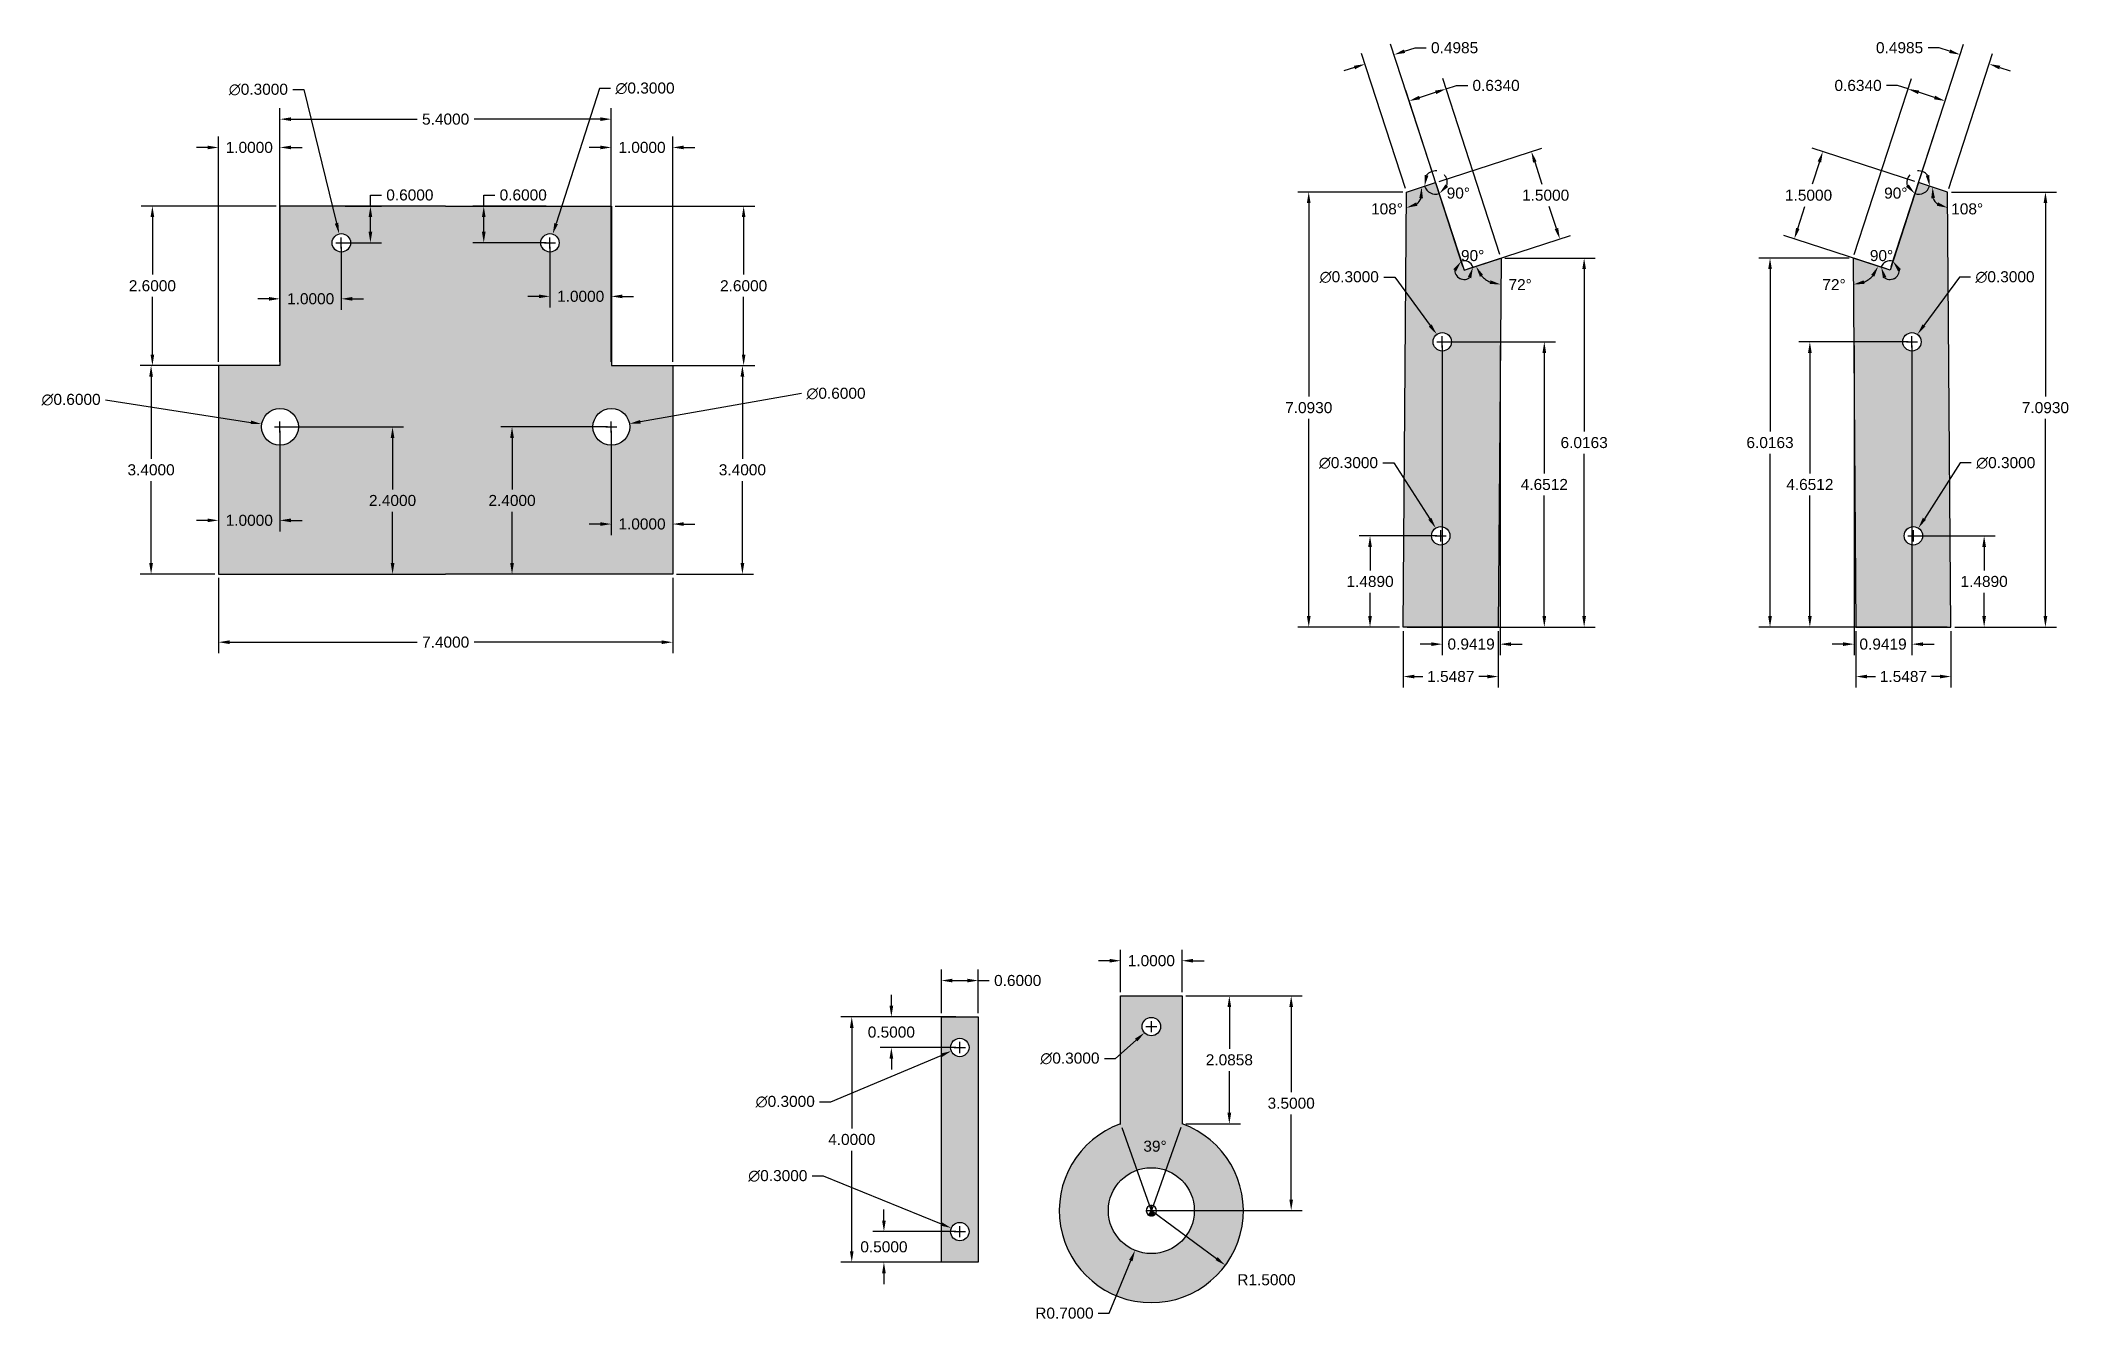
# Model space of a CAD drawing. Header units: inches. Extents: x 2 to 137, y 1 to 34.
# Drawn here: x 1.95 to 34.99, y 0.9 to 21.76 of the extents above; entities that cross this region are included whole.
import ezdxf

# ---------------------------------------------------------------- set-up
doc = ezdxf.new("R2010")
doc.units = ezdxf.units.IN
doc.header["$MEASUREMENT"] = 0
for name, color, linetype in [('Arms', 10, 'Continuous'), ('Body', 40, 'Continuous'), ('Joints', 3, 'Continuous')]:
    doc.layers.add(name, color=color, linetype=linetype)
doc.styles.get("Standard").update_dxf_attribs({"font": 'arial.ttf'})
doc.dimstyles.get("Standard").update_dxf_attribs({"dimtxt": 0.18, "dimasz": 0.18, "dimexe": 0.18, "dimexo": 0.0625, "dimgap": 0.09, "dimtad": 0, "dimtih": 1, "dimtoh": 1, "dimdec": 4, "dimzin": 0, "dimdsep": 46, "dimtxsty": 'Standard', "dimcen": 0.09, "dimadec": 0, "dimazin": 0, "dimtfac": 1, "dimtdec": 4, "dimtofl": 0, "dimtmove": 0, "dimatfit": 3, "dimfxl": 1, "dimtolj": 1, "dimtzin": 0, "dimarcsym": 0})

msp = doc.modelspace()

# ---------------------------------------------------------------- blocks, each defined once
blk = doc.blocks.new('*D1')
at = {"layer": 'Body', "color": 0, "lineweight": -2, "transparency": 16777216}
for p, q in [((5.848, 19.123), (5.848, 20.656)), ((11.248, 19.123), (11.248, 20.656)), ((6.028, 20.476), (8.085, 20.476)), ((11.068, 20.476), (9.011, 20.476))]:
    blk.add_line(p, q, dxfattribs=at)
at = {"layer": 'Body', "color": 0, "transparency": 16777216}
for points in [[(6.028, 20.506), (6.028, 20.446), (5.848, 20.476)], [(11.068, 20.506), (11.068, 20.446), (11.248, 20.476)]]:
    blk.add_solid(points, dxfattribs=at)
at = {"layer": 'Body', "color": 0, "transparency": 16777216, "insert": (8.548, 20.476), "char_height": 0.18, "attachment_point": 5}
blk.add_mtext('\\A1;5.4000', dxfattribs=at)
blk = doc.blocks.new('*D2')
at = {"layer": 'Body', "color": 0, "lineweight": -2, "transparency": 16777216}
for p, q in [((11.311, 19.06), (13.584, 19.06)), ((13.404, 18.88), (13.404, 17.942)), ((13.404, 16.64), (13.404, 17.578)), ((11.311, 16.46), (13.584, 16.46))]:
    blk.add_line(p, q, dxfattribs=at)
at = {"layer": 'Body', "color": 0, "transparency": 16777216}
for points in [[(13.374, 18.88), (13.434, 18.88), (13.404, 19.06)], [(13.374, 16.64), (13.434, 16.64), (13.404, 16.46)]]:
    blk.add_solid(points, dxfattribs=at)
at = {"layer": 'Body', "color": 0, "transparency": 16777216, "insert": (13.404, 17.76), "char_height": 0.18, "attachment_point": 5}
blk.add_mtext('\\A1;2.6000', dxfattribs=at)
blk = doc.blocks.new('*D3')
at = {"layer": 'Body', "color": 0, "lineweight": -2, "transparency": 16777216}
for p, q in [((12.311, 16.46), (13.564, 16.46)), ((13.384, 16.28), (13.384, 14.942)), ((13.384, 13.24), (13.384, 14.578)), ((12.311, 13.06), (13.564, 13.06))]:
    blk.add_line(p, q, dxfattribs=at)
at = {"layer": 'Body', "color": 0, "transparency": 16777216}
for points in [[(13.354, 16.28), (13.414, 16.28), (13.384, 16.46)], [(13.354, 13.24), (13.414, 13.24), (13.384, 13.06)]]:
    blk.add_solid(points, dxfattribs=at)
at = {"layer": 'Body', "color": 0, "transparency": 16777216, "insert": (13.384, 14.76), "char_height": 0.18, "attachment_point": 5}
blk.add_mtext('\\A1;3.4000', dxfattribs=at)
blk = doc.blocks.new('*D4')
at = {"layer": 'Body', "color": 0, "lineweight": -2, "transparency": 16777216}
for p, q in [((11.248, 16.523), (11.248, 20.195)), ((12.248, 16.523), (12.248, 20.195)), ((11.068, 20.015), (10.888, 20.015)), ((12.428, 20.015), (12.608, 20.015))]:
    blk.add_line(p, q, dxfattribs=at)
at = {"layer": 'Body', "color": 0, "transparency": 16777216}
for points in [[(11.068, 20.045), (11.068, 19.985), (11.248, 20.015)], [(12.428, 20.045), (12.428, 19.985), (12.248, 20.015)]]:
    blk.add_solid(points, dxfattribs=at)
at = {"layer": 'Body', "color": 0, "transparency": 16777216, "insert": (11.748, 20.015), "char_height": 0.18, "attachment_point": 5}
blk.add_mtext('\\A1;1.0000', dxfattribs=at)
blk = doc.blocks.new('*D5')
at = {"layer": 'Body', "color": 0, "lineweight": -2, "transparency": 16777216}
for p, q in [((4.848, 12.998), (4.848, 11.771)), ((12.248, 12.998), (12.248, 11.771)), ((5.028, 11.951), (8.086, 11.951)), ((12.068, 11.951), (9.011, 11.951))]:
    blk.add_line(p, q, dxfattribs=at)
at = {"layer": 'Body', "color": 0, "transparency": 16777216}
for points in [[(5.028, 11.981), (5.028, 11.921), (4.848, 11.951)], [(12.068, 11.981), (12.068, 11.921), (12.248, 11.951)]]:
    blk.add_solid(points, dxfattribs=at)
at = {"layer": 'Body', "color": 0, "transparency": 16777216, "insert": (8.548, 11.951), "char_height": 0.18, "attachment_point": 5}
blk.add_mtext('\\A1;7.4000', dxfattribs=at)
blk = doc.blocks.new('*D6')
at = {"layer": 'Body', "color": 0, "lineweight": -2, "transparency": 16777216}
for p, q in [((4.786, 16.46), (3.568, 16.46)), ((3.748, 16.28), (3.748, 14.942)), ((3.748, 13.24), (3.748, 14.578)), ((4.786, 13.06), (3.568, 13.06))]:
    blk.add_line(p, q, dxfattribs=at)
at = {"layer": 'Body', "color": 0, "transparency": 16777216}
for points in [[(3.718, 16.28), (3.778, 16.28), (3.748, 16.46)], [(3.718, 13.24), (3.778, 13.24), (3.748, 13.06)]]:
    blk.add_solid(points, dxfattribs=at)
at = {"layer": 'Body', "color": 0, "transparency": 16777216, "insert": (3.748, 14.76), "char_height": 0.18, "attachment_point": 5}
blk.add_mtext('\\A1;3.4000', dxfattribs=at)
blk = doc.blocks.new('*D7')
at = {"layer": 'Body', "color": 0, "lineweight": -2, "transparency": 16777216}
for p, q in [((5.786, 19.06), (3.589, 19.06)), ((3.769, 18.88), (3.769, 17.942)), ((3.769, 16.64), (3.769, 17.578)), ((5.786, 16.46), (3.589, 16.46))]:
    blk.add_line(p, q, dxfattribs=at)
at = {"layer": 'Body', "color": 0, "transparency": 16777216}
for points in [[(3.739, 18.88), (3.799, 18.88), (3.769, 19.06)], [(3.739, 16.64), (3.799, 16.64), (3.769, 16.46)]]:
    blk.add_solid(points, dxfattribs=at)
at = {"layer": 'Body', "color": 0, "transparency": 16777216, "insert": (3.769, 17.76), "char_height": 0.18, "attachment_point": 5}
blk.add_mtext('\\A1;2.6000', dxfattribs=at)
blk = doc.blocks.new('*D8')
at = {"layer": 'Body', "color": 0, "lineweight": -2, "transparency": 16777216}
for p, q in [((4.848, 16.523), (4.848, 20.195)), ((5.848, 16.523), (5.848, 20.195)), ((4.668, 20.015), (4.488, 20.015)), ((6.028, 20.015), (6.208, 20.015))]:
    blk.add_line(p, q, dxfattribs=at)
at = {"layer": 'Body', "color": 0, "transparency": 16777216}
for points in [[(4.668, 20.045), (4.668, 19.985), (4.848, 20.015)], [(6.028, 20.045), (6.028, 19.985), (5.848, 20.015)]]:
    blk.add_solid(points, dxfattribs=at)
at = {"layer": 'Body', "color": 0, "transparency": 16777216, "insert": (5.348, 20.015), "char_height": 0.18, "attachment_point": 5}
blk.add_mtext('\\A1;1.0000', dxfattribs=at)
blk = doc.blocks.new('*D9')
at = {"layer": 'Body', "color": 0, "lineweight": -2, "transparency": 16777216}
for p, q in [((3.006, 15.903), (5.374, 15.534)), ((5.848, 15.37), (5.848, 15.55)), ((5.758, 15.46), (5.938, 15.46))]:
    blk.add_line(p, q, dxfattribs=at)
at = {"layer": 'Body', "color": 0, "transparency": 16777216}
blk.add_solid([(5.378, 15.564), (5.369, 15.505), (5.552, 15.506)], dxfattribs=at)
at = {"layer": 'Body', "color": 0, "transparency": 16777216, "insert": (2.444, 15.903), "char_height": 0.18, "attachment_point": 5}
blk.add_mtext('\\A1;∅0.6000', dxfattribs=at)
blk = doc.blocks.new('*D10')
at = {"layer": 'Body', "color": 0, "lineweight": -2, "transparency": 16777216}
for p, q in [((14.348, 16.003), (11.721, 15.543)), ((11.248, 15.37), (11.248, 15.55)), ((11.158, 15.46), (11.338, 15.46))]:
    blk.add_line(p, q, dxfattribs=at)
at = {"layer": 'Body', "color": 0, "transparency": 16777216}
blk.add_solid([(11.716, 15.573), (11.726, 15.514), (11.544, 15.512)], dxfattribs=at)
at = {"layer": 'Body', "color": 0, "transparency": 16777216, "insert": (14.909, 16.003), "char_height": 0.18, "attachment_point": 5}
blk.add_mtext('\\A1;∅0.6000', dxfattribs=at)
blk = doc.blocks.new('*D11')
at = {"layer": 'Body', "color": 0, "lineweight": -2, "transparency": 16777216}
for p, q in [((6.058, 20.958), (6.238, 20.958)), ((6.238, 20.958), (6.77, 18.781)), ((6.848, 18.37), (6.848, 18.55)), ((6.758, 18.46), (6.938, 18.46))]:
    blk.add_line(p, q, dxfattribs=at)
at = {"layer": 'Body', "color": 0, "transparency": 16777216}
blk.add_solid([(6.799, 18.788), (6.741, 18.774), (6.813, 18.606)], dxfattribs=at)
at = {"layer": 'Body', "color": 0, "transparency": 16777216, "insert": (5.496, 20.958), "char_height": 0.18, "attachment_point": 5}
blk.add_mtext('\\A1;∅0.3000', dxfattribs=at)
blk = doc.blocks.new('*D12')
at = {"layer": 'Body', "color": 0, "lineweight": -2, "transparency": 16777216}
for p, q in [((11.056, 20.978), (10.349, 18.775)), ((11.236, 20.978), (11.056, 20.978)), ((10.248, 18.37), (10.248, 18.55)), ((10.158, 18.46), (10.338, 18.46))]:
    blk.add_line(p, q, dxfattribs=at)
at = {"layer": 'Body', "color": 0, "transparency": 16777216}
blk.add_solid([(10.32, 18.784), (10.378, 18.765), (10.294, 18.603)], dxfattribs=at)
at = {"layer": 'Body', "color": 0, "transparency": 16777216, "insert": (11.797, 20.978), "char_height": 0.18, "attachment_point": 5}
blk.add_mtext('\\A1;∅0.3000', dxfattribs=at)
blk = doc.blocks.new('*D13')
at = {"layer": 'Body', "color": 0, "lineweight": -2, "transparency": 16777216}
for p, q in [((7.322, 19.06), (7.322, 19.24)), ((7.322, 19.24), (7.502, 19.24)), ((6.911, 19.06), (7.502, 19.06)), ((7.322, 18.64), (7.322, 18.88)), ((6.911, 18.46), (7.502, 18.46))]:
    blk.add_line(p, q, dxfattribs=at)
at = {"layer": 'Body', "color": 0, "transparency": 16777216}
for points in [[(7.292, 18.88), (7.352, 18.88), (7.322, 19.06)], [(7.292, 18.64), (7.352, 18.64), (7.322, 18.46)]]:
    blk.add_solid(points, dxfattribs=at)
at = {"layer": 'Body', "color": 0, "transparency": 16777216, "insert": (7.965, 19.24), "char_height": 0.18, "attachment_point": 5}
blk.add_mtext('\\A1;0.6000', dxfattribs=at)
blk = doc.blocks.new('*D14')
at = {"layer": 'Body', "color": 0, "lineweight": -2, "transparency": 16777216}
for p, q in [((9.169, 19.06), (9.169, 19.24)), ((9.169, 19.24), (9.349, 19.24)), ((10.186, 19.06), (8.989, 19.06)), ((9.169, 18.64), (9.169, 18.88)), ((10.186, 18.46), (8.989, 18.46))]:
    blk.add_line(p, q, dxfattribs=at)
at = {"layer": 'Body', "color": 0, "transparency": 16777216}
for points in [[(9.139, 18.88), (9.199, 18.88), (9.169, 19.06)], [(9.139, 18.64), (9.199, 18.64), (9.169, 18.46)]]:
    blk.add_solid(points, dxfattribs=at)
at = {"layer": 'Body', "color": 0, "transparency": 16777216, "insert": (9.812, 19.24), "char_height": 0.18, "attachment_point": 5}
blk.add_mtext('\\A1;0.6000', dxfattribs=at)
blk = doc.blocks.new('*D15')
at = {"layer": 'Body', "color": 0, "lineweight": -2, "transparency": 16777216}
for p, q in [((5.848, 18.398), (5.848, 17.368)), ((6.848, 18.398), (6.848, 17.368)), ((5.668, 17.548), (5.488, 17.548)), ((7.028, 17.548), (7.208, 17.548))]:
    blk.add_line(p, q, dxfattribs=at)
at = {"layer": 'Body', "color": 0, "transparency": 16777216}
for points in [[(5.668, 17.578), (5.668, 17.518), (5.848, 17.548)], [(7.028, 17.578), (7.028, 17.518), (6.848, 17.548)]]:
    blk.add_solid(points, dxfattribs=at)
at = {"layer": 'Body', "color": 0, "transparency": 16777216, "insert": (6.348, 17.548), "char_height": 0.18, "attachment_point": 5}
blk.add_mtext('\\A1;1.0000', dxfattribs=at)
blk = doc.blocks.new('*D16')
at = {"layer": 'Body', "color": 0, "lineweight": -2, "transparency": 16777216}
for p, q in [((10.248, 18.398), (10.248, 17.408)), ((11.248, 18.398), (11.248, 17.408)), ((10.068, 17.588), (9.888, 17.588)), ((11.428, 17.588), (11.608, 17.588))]:
    blk.add_line(p, q, dxfattribs=at)
at = {"layer": 'Body', "color": 0, "transparency": 16777216}
for points in [[(10.068, 17.618), (10.068, 17.558), (10.248, 17.588)], [(11.428, 17.618), (11.428, 17.558), (11.248, 17.588)]]:
    blk.add_solid(points, dxfattribs=at)
at = {"layer": 'Body', "color": 0, "transparency": 16777216, "insert": (10.748, 17.588), "char_height": 0.18, "attachment_point": 5}
blk.add_mtext('\\A1;1.0000', dxfattribs=at)
blk = doc.blocks.new('*D17')
at = {"layer": 'Body', "color": 0, "lineweight": -2, "transparency": 16777216}
for p, q in [((5.911, 15.46), (7.863, 15.46)), ((7.683, 15.28), (7.683, 14.442)), ((7.683, 13.24), (7.683, 14.078)), ((5.911, 13.06), (7.863, 13.06))]:
    blk.add_line(p, q, dxfattribs=at)
at = {"layer": 'Body', "color": 0, "transparency": 16777216}
for points in [[(7.653, 15.28), (7.713, 15.28), (7.683, 15.46)], [(7.653, 13.24), (7.713, 13.24), (7.683, 13.06)]]:
    blk.add_solid(points, dxfattribs=at)
at = {"layer": 'Body', "color": 0, "transparency": 16777216, "insert": (7.683, 14.26), "char_height": 0.18, "attachment_point": 5}
blk.add_mtext('\\A1;2.4000', dxfattribs=at)
blk = doc.blocks.new('*D18')
at = {"layer": 'Body', "color": 0, "lineweight": -2, "transparency": 16777216}
for p, q in [((11.186, 15.46), (9.45, 15.46)), ((9.63, 15.28), (9.63, 14.442)), ((9.63, 13.24), (9.63, 14.078)), ((11.186, 13.06), (9.45, 13.06))]:
    blk.add_line(p, q, dxfattribs=at)
at = {"layer": 'Body', "color": 0, "transparency": 16777216}
for points in [[(9.6, 15.28), (9.66, 15.28), (9.63, 15.46)], [(9.6, 13.24), (9.66, 13.24), (9.63, 13.06)]]:
    blk.add_solid(points, dxfattribs=at)
at = {"layer": 'Body', "color": 0, "transparency": 16777216, "insert": (9.63, 14.26), "char_height": 0.18, "attachment_point": 5}
blk.add_mtext('\\A1;2.4000', dxfattribs=at)
blk = doc.blocks.new('*D19')
at = {"layer": 'Body', "color": 0, "lineweight": -2, "transparency": 16777216}
for p, q in [((4.848, 15.398), (4.848, 13.757)), ((5.848, 15.398), (5.848, 13.757)), ((4.668, 13.937), (4.488, 13.937)), ((6.028, 13.937), (6.208, 13.937))]:
    blk.add_line(p, q, dxfattribs=at)
at = {"layer": 'Body', "color": 0, "transparency": 16777216}
for points in [[(4.668, 13.967), (4.668, 13.907), (4.848, 13.937)], [(6.028, 13.967), (6.028, 13.907), (5.848, 13.937)]]:
    blk.add_solid(points, dxfattribs=at)
at = {"layer": 'Body', "color": 0, "transparency": 16777216, "insert": (5.348, 13.937), "char_height": 0.18, "attachment_point": 5}
blk.add_mtext('\\A1;1.0000', dxfattribs=at)
blk = doc.blocks.new('*D20')
at = {"layer": 'Body', "color": 0, "lineweight": -2, "transparency": 16777216}
for p, q in [((11.248, 15.398), (11.248, 13.697)), ((12.248, 15.398), (12.248, 13.697)), ((11.068, 13.877), (10.888, 13.877)), ((12.428, 13.877), (12.608, 13.877))]:
    blk.add_line(p, q, dxfattribs=at)
at = {"layer": 'Body', "color": 0, "transparency": 16777216}
for points in [[(11.068, 13.907), (11.068, 13.847), (11.248, 13.877)], [(12.428, 13.907), (12.428, 13.847), (12.248, 13.877)]]:
    blk.add_solid(points, dxfattribs=at)
at = {"layer": 'Body', "color": 0, "transparency": 16777216, "insert": (11.748, 13.877), "char_height": 0.18, "attachment_point": 5}
blk.add_mtext('\\A1;1.0000', dxfattribs=at)
blk = doc.blocks.new('*D21')
at = {"layer": 'Joints', "color": 0, "lineweight": -2, "transparency": 16777216}
for p, q in [((16.627, 5.907), (16.627, 6.616)), ((17.227, 5.907), (17.227, 6.616)), ((16.807, 6.436), (17.047, 6.436)), ((17.227, 6.436), (17.407, 6.436))]:
    blk.add_line(p, q, dxfattribs=at)
at = {"layer": 'Joints', "color": 0, "transparency": 16777216}
for points in [[(16.807, 6.466), (16.807, 6.406), (16.627, 6.436)], [(17.047, 6.466), (17.047, 6.406), (17.227, 6.436)]]:
    blk.add_solid(points, dxfattribs=at)
at = {"layer": 'Joints', "color": 0, "transparency": 16777216, "insert": (17.87, 6.436), "char_height": 0.18, "attachment_point": 5}
blk.add_mtext('\\A1;0.6000', dxfattribs=at)
blk = doc.blocks.new('*D22')
at = {"layer": 'Joints', "color": 0, "lineweight": -2, "transparency": 16777216}
for p, q in [((16.564, 5.845), (14.986, 5.845)), ((15.166, 5.665), (15.166, 4.027)), ((15.166, 2.025), (15.166, 3.663)), ((16.564, 1.845), (14.986, 1.845))]:
    blk.add_line(p, q, dxfattribs=at)
at = {"layer": 'Joints', "color": 0, "transparency": 16777216}
for points in [[(15.136, 5.665), (15.196, 5.665), (15.166, 5.845)], [(15.136, 2.025), (15.196, 2.025), (15.166, 1.845)]]:
    blk.add_solid(points, dxfattribs=at)
at = {"layer": 'Joints', "color": 0, "transparency": 16777216, "insert": (15.166, 3.845), "char_height": 0.18, "attachment_point": 5}
blk.add_mtext('\\A1;4.0000', dxfattribs=at)
blk = doc.blocks.new('*D23')
at = {"layer": 'Joints', "color": 0, "lineweight": -2, "transparency": 16777216}
for p, q in [((16.837, 5.345), (17.017, 5.345)), ((16.927, 5.255), (16.927, 5.435)), ((14.823, 4.461), (16.623, 5.217)), ((14.643, 4.461), (14.823, 4.461))]:
    blk.add_line(p, q, dxfattribs=at)
at = {"layer": 'Joints', "color": 0, "transparency": 16777216}
blk.add_solid([(16.611, 5.245), (16.634, 5.189), (16.789, 5.287)], dxfattribs=at)
at = {"layer": 'Joints', "color": 0, "transparency": 16777216, "insert": (14.082, 4.461), "char_height": 0.18, "attachment_point": 5}
blk.add_mtext('\\A1;∅0.3000', dxfattribs=at)
blk = doc.blocks.new('*D24')
at = {"layer": 'Joints', "color": 0, "lineweight": -2, "transparency": 16777216}
for p, q in [((14.522, 3.251), (14.702, 3.251)), ((14.702, 3.251), (16.621, 2.469)), ((16.837, 2.345), (17.017, 2.345)), ((16.927, 2.255), (16.927, 2.435))]:
    blk.add_line(p, q, dxfattribs=at)
at = {"layer": 'Joints', "color": 0, "transparency": 16777216}
blk.add_solid([(16.633, 2.497), (16.61, 2.442), (16.788, 2.402)], dxfattribs=at)
at = {"layer": 'Joints', "color": 0, "transparency": 16777216, "insert": (13.961, 3.251), "char_height": 0.18, "attachment_point": 5}
blk.add_mtext('\\A1;∅0.3000', dxfattribs=at)
blk = doc.blocks.new('*D25')
at = {"layer": 'Joints', "color": 0, "lineweight": -2, "transparency": 16777216}
for p, q in [((15.811, 6.025), (15.811, 6.205)), ((16.864, 5.845), (15.631, 5.845)), ((16.864, 5.345), (15.631, 5.345)), ((15.811, 5.165), (15.811, 4.985))]:
    blk.add_line(p, q, dxfattribs=at)
at = {"layer": 'Joints', "color": 0, "transparency": 16777216}
for points in [[(15.781, 6.025), (15.841, 6.025), (15.811, 5.845)], [(15.781, 5.165), (15.841, 5.165), (15.811, 5.345)]]:
    blk.add_solid(points, dxfattribs=at)
at = {"layer": 'Joints', "color": 0, "transparency": 16777216, "insert": (15.811, 5.595), "char_height": 0.18, "attachment_point": 5}
blk.add_mtext('\\A1;0.5000', dxfattribs=at)
blk = doc.blocks.new('*D26')
at = {"layer": 'Joints', "color": 0, "lineweight": -2, "transparency": 16777216}
for p, q in [((15.69, 2.525), (15.69, 2.705)), ((16.864, 2.345), (15.51, 2.345)), ((16.864, 1.845), (15.51, 1.845)), ((15.69, 1.665), (15.69, 1.485))]:
    blk.add_line(p, q, dxfattribs=at)
at = {"layer": 'Joints', "color": 0, "transparency": 16777216}
for points in [[(15.66, 2.525), (15.72, 2.525), (15.69, 2.345)], [(15.66, 1.665), (15.72, 1.665), (15.69, 1.845)]]:
    blk.add_solid(points, dxfattribs=at)
at = {"layer": 'Joints', "color": 0, "transparency": 16777216, "insert": (15.69, 2.095), "char_height": 0.18, "attachment_point": 5}
blk.add_mtext('\\A1;0.5000', dxfattribs=at)
blk = doc.blocks.new('*D27')
at = {"layer": 'Joints', "color": 0, "lineweight": -2, "transparency": 16777216}
for p, q in [((20.61, 6.186), (21.499, 6.186)), ((21.319, 6.006), (21.319, 5.325)), ((21.319, 4.28), (21.319, 4.961)), ((20.61, 4.1), (21.499, 4.1))]:
    blk.add_line(p, q, dxfattribs=at)
at = {"layer": 'Joints', "color": 0, "transparency": 16777216}
for points in [[(21.289, 6.006), (21.349, 6.006), (21.319, 6.186)], [(21.289, 4.28), (21.349, 4.28), (21.319, 4.1)]]:
    blk.add_solid(points, dxfattribs=at)
at = {"layer": 'Joints', "color": 0, "transparency": 16777216, "insert": (21.319, 5.143), "char_height": 0.18, "attachment_point": 5}
blk.add_mtext('\\A1;2.0858', dxfattribs=at)
blk = doc.blocks.new('*D28')
at = {"layer": 'Joints', "color": 0, "lineweight": -2, "transparency": 16777216}
for p, q in [((19.569, 4.041), (20.08, 2.595)), ((20.527, 4.041), (20.016, 2.595))]:
    blk.add_line(p, q, dxfattribs=at)
for start, end in [(70.5288, 250.5288), (289.4712, 109.4712), (70.5288, 109.4712)]:
    blk.add_arc((20.048, 2.686), 0.0842, start, end, dxfattribs=at)
at = {"layer": 'Joints', "color": 0, "transparency": 16777216}
for points in [[(19.988, 2.605), (20.044, 2.585), (20.076, 2.765)], [(20.051, 2.585), (20.108, 2.605), (20.02, 2.765)]]:
    blk.add_solid(points, dxfattribs=at)
at = {"layer": 'Joints', "color": 0, "transparency": 16777216, "insert": (20.108, 3.735), "char_height": 0.18, "attachment_point": 5}
blk.add_mtext('\\A1;39°', dxfattribs=at)
blk = doc.blocks.new('*D29')
at = {"layer": 'Joints', "color": 0, "lineweight": -2, "transparency": 16777216}
blk.add_line((20.048, 2.686), (21.111, 1.903), dxfattribs=at)
at = {"layer": 'Joints', "color": 0, "transparency": 16777216}
blk.add_solid([(21.128, 1.927), (21.093, 1.879), (21.255, 1.796)], dxfattribs=at)
at = {"layer": 'Joints', "color": 0, "transparency": 16777216, "insert": (21.924, 1.558), "char_height": 0.18, "attachment_point": 5}
blk.add_mtext('\\A1;R1.5000', dxfattribs=at)
blk = doc.blocks.new('*D30')
at = {"layer": 'Joints', "color": 0, "lineweight": -2, "transparency": 16777216}
for p, q in [((19.958, 2.686), (20.138, 2.686)), ((20.048, 2.596), (20.048, 2.776)), ((19.362, 1.014), (19.714, 1.872)), ((19.182, 1.014), (19.362, 1.014))]:
    blk.add_line(p, q, dxfattribs=at)
at = {"layer": 'Joints', "color": 0, "transparency": 16777216}
blk.add_solid([(19.686, 1.883), (19.742, 1.86), (19.782, 2.038)], dxfattribs=at)
at = {"layer": 'Joints', "color": 0, "transparency": 16777216, "insert": (18.632, 1.014), "char_height": 0.18, "attachment_point": 5}
blk.add_mtext('\\A1;R0.7000', dxfattribs=at)
blk = doc.blocks.new('*D31')
at = {"layer": 'Joints', "color": 0, "lineweight": -2, "transparency": 16777216}
for p, q in [((19.958, 5.686), (20.138, 5.686)), ((20.048, 5.596), (20.048, 5.776)), ((19.463, 5.166), (19.801, 5.467)), ((19.283, 5.166), (19.463, 5.166))]:
    blk.add_line(p, q, dxfattribs=at)
at = {"layer": 'Joints', "color": 0, "transparency": 16777216}
blk.add_solid([(19.781, 5.489), (19.821, 5.444), (19.936, 5.586)], dxfattribs=at)
at = {"layer": 'Joints', "color": 0, "transparency": 16777216, "insert": (18.721, 5.166), "char_height": 0.18, "attachment_point": 5}
blk.add_mtext('\\A1;∅0.3000', dxfattribs=at)
blk = doc.blocks.new('*D32')
at = {"layer": 'Joints', "color": 0, "lineweight": -2, "transparency": 16777216}
for p, q in [((19.368, 6.759), (19.188, 6.759)), ((19.548, 6.248), (19.548, 6.939)), ((20.548, 6.248), (20.548, 6.939)), ((20.728, 6.759), (20.908, 6.759))]:
    blk.add_line(p, q, dxfattribs=at)
at = {"layer": 'Joints', "color": 0, "transparency": 16777216}
for points in [[(19.368, 6.789), (19.368, 6.729), (19.548, 6.759)], [(20.728, 6.789), (20.728, 6.729), (20.548, 6.759)]]:
    blk.add_solid(points, dxfattribs=at)
at = {"layer": 'Joints', "color": 0, "transparency": 16777216, "insert": (20.048, 6.759), "char_height": 0.18, "attachment_point": 5}
blk.add_mtext('\\A1;1.0000', dxfattribs=at)
blk = doc.blocks.new('*D33')
at = {"layer": 'Joints', "color": 0, "lineweight": -2, "transparency": 16777216}
for p, q in [((20.61, 6.186), (22.507, 6.186)), ((22.327, 6.006), (22.327, 4.618)), ((22.327, 2.866), (22.327, 4.254)), ((20.11, 2.686), (22.507, 2.686))]:
    blk.add_line(p, q, dxfattribs=at)
at = {"layer": 'Joints', "color": 0, "transparency": 16777216}
for points in [[(22.297, 6.006), (22.357, 6.006), (22.327, 6.186)], [(22.297, 2.866), (22.357, 2.866), (22.327, 2.686)]]:
    blk.add_solid(points, dxfattribs=at)
at = {"layer": 'Joints', "color": 0, "transparency": 16777216, "insert": (22.327, 4.436), "char_height": 0.18, "attachment_point": 5}
blk.add_mtext('\\A1;3.5000', dxfattribs=at)
blk = doc.blocks.new('*D34')
at = {"layer": 'Arms', "color": 0, "lineweight": -2, "transparency": 16777216}
for p, q in [((31.421, 18.212), (29.95, 18.212)), ((30.13, 18.032), (30.13, 15.386)), ((30.13, 12.376), (30.13, 15.022)), ((31.467, 12.196), (29.95, 12.196))]:
    blk.add_line(p, q, dxfattribs=at)
at = {"layer": 'Arms', "color": 0, "transparency": 16777216}
for points in [[(30.1, 18.032), (30.16, 18.032), (30.13, 18.212)], [(30.1, 12.376), (30.16, 12.376), (30.13, 12.196)]]:
    blk.add_solid(points, dxfattribs=at)
at = {"layer": 'Arms', "color": 0, "transparency": 16777216, "insert": (30.13, 15.204), "char_height": 0.18, "attachment_point": 5}
blk.add_mtext('\\A1;6.0163', dxfattribs=at)
blk = doc.blocks.new('*D35')
at = {"layer": 'Arms', "color": 0, "lineweight": -2, "transparency": 16777216}
for p, q in [((33.087, 19.289), (34.798, 19.289)), ((34.618, 19.109), (34.618, 15.954)), ((34.618, 12.376), (34.618, 15.591)), ((33.14, 12.196), (34.798, 12.196))]:
    blk.add_line(p, q, dxfattribs=at)
at = {"layer": 'Arms', "color": 0, "transparency": 16777216}
for points in [[(34.588, 19.109), (34.648, 19.109), (34.618, 19.289)], [(34.588, 12.376), (34.648, 12.376), (34.618, 12.196)]]:
    blk.add_solid(points, dxfattribs=at)
at = {"layer": 'Arms', "color": 0, "transparency": 16777216, "insert": (34.618, 15.773), "char_height": 0.18, "attachment_point": 5}
blk.add_mtext('\\A1;7.0930', dxfattribs=at)
blk = doc.blocks.new('*D36')
at = {"layer": 'Arms', "color": 0, "lineweight": -2, "transparency": 16777216}
for p, q in [((33.23, 14.872), (32.645, 13.962)), ((33.41, 14.872), (33.23, 14.872)), ((32.377, 13.685), (32.557, 13.685)), ((32.467, 13.595), (32.467, 13.775))]:
    blk.add_line(p, q, dxfattribs=at)
at = {"layer": 'Arms', "color": 0, "transparency": 16777216}
blk.add_solid([(32.62, 13.979), (32.67, 13.946), (32.548, 13.811)], dxfattribs=at)
at = {"layer": 'Arms', "color": 0, "transparency": 16777216, "insert": (33.971, 14.872), "char_height": 0.18, "attachment_point": 5}
blk.add_mtext('\\A1;∅0.3000', dxfattribs=at)
blk = doc.blocks.new('*D37')
at = {"layer": 'Arms', "color": 0, "lineweight": -2, "transparency": 16777216}
for p, q in [((33.217, 17.902), (32.638, 17.113)), ((33.397, 17.902), (33.217, 17.902)), ((32.443, 16.757), (32.443, 16.937)), ((32.353, 16.847), (32.533, 16.847))]:
    blk.add_line(p, q, dxfattribs=at)
at = {"layer": 'Arms', "color": 0, "transparency": 16777216}
blk.add_solid([(32.614, 17.131), (32.662, 17.095), (32.531, 16.968)], dxfattribs=at)
at = {"layer": 'Arms', "color": 0, "transparency": 16777216, "insert": (33.959, 17.902), "char_height": 0.18, "attachment_point": 5}
blk.add_mtext('\\A1;∅0.3000', dxfattribs=at)
blk = doc.blocks.new('*D38')
at = {"layer": 'Arms', "color": 0, "lineweight": -2, "transparency": 16777216}
for p, q in [((31.529, 12.133), (31.529, 11.211)), ((33.078, 12.133), (33.078, 11.211)), ((31.709, 11.391), (31.848, 11.391)), ((32.898, 11.391), (32.759, 11.391))]:
    blk.add_line(p, q, dxfattribs=at)
at = {"layer": 'Arms', "color": 0, "transparency": 16777216}
for points in [[(31.709, 11.421), (31.709, 11.361), (31.529, 11.391)], [(32.898, 11.421), (32.898, 11.361), (33.078, 11.391)]]:
    blk.add_solid(points, dxfattribs=at)
at = {"layer": 'Arms', "color": 0, "transparency": 16777216, "insert": (32.304, 11.391), "char_height": 0.18, "attachment_point": 5}
blk.add_mtext('\\A1;1.5487', dxfattribs=at)
blk = doc.blocks.new('*D39')
at = {"layer": 'Arms', "color": 0, "lineweight": -2, "transparency": 16777216}
for p, q in [((31.503, 18.272), (32.435, 21.14)), ((32.208, 21.025), (32.028, 21.025)), ((32.106, 18.076), (33.038, 20.945)), ((32.379, 20.969), (32.208, 21.025)), ((32.811, 20.829), (32.551, 20.914))]:
    blk.add_line(p, q, dxfattribs=at)
at = {"layer": 'Arms', "color": 0, "transparency": 16777216}
for points in [[(32.56, 20.942), (32.541, 20.885), (32.379, 20.969)], [(32.82, 20.858), (32.802, 20.8), (32.982, 20.773)]]:
    blk.add_solid(points, dxfattribs=at)
at = {"layer": 'Arms', "color": 0, "transparency": 16777216, "insert": (31.565, 21.025), "char_height": 0.18, "attachment_point": 5}
blk.add_mtext('\\A1;0.6340', dxfattribs=at)
blk = doc.blocks.new('*D40')
at = {"layer": 'Arms', "color": 0, "lineweight": -2, "transparency": 16777216}
for p, q in [((32.491, 19.462), (30.819, 20.005)), ((30.934, 19.779), (30.817, 19.418)), ((30.582, 18.694), (30.699, 19.055)), ((32.027, 18.036), (30.355, 18.579))]:
    blk.add_line(p, q, dxfattribs=at)
at = {"layer": 'Arms', "color": 0, "transparency": 16777216}
for points in [[(30.906, 19.788), (30.963, 19.769), (30.99, 19.95)], [(30.554, 18.704), (30.611, 18.685), (30.526, 18.523)]]:
    blk.add_solid(points, dxfattribs=at)
at = {"layer": 'Arms', "color": 0, "transparency": 16777216, "insert": (30.758, 19.236), "char_height": 0.18, "attachment_point": 5}
blk.add_mtext('\\A1;1.5000', dxfattribs=at)
blk = doc.blocks.new('*D41')
at = {"layer": 'Arms', "color": 0, "lineweight": -2, "transparency": 16777216}
for p, q in [((32.569, 19.502), (33.283, 21.699)), ((32.885, 21.64), (32.705, 21.64)), ((33.056, 21.584), (32.885, 21.64)), ((33.043, 19.348), (33.757, 21.545)), ((33.873, 21.319), (34.044, 21.263))]:
    blk.add_line(p, q, dxfattribs=at)
at = {"layer": 'Arms', "color": 0, "transparency": 16777216}
for points in [[(33.066, 21.612), (33.047, 21.555), (33.228, 21.528)], [(33.882, 21.347), (33.864, 21.29), (33.702, 21.374)]]:
    blk.add_solid(points, dxfattribs=at)
at = {"layer": 'Arms', "color": 0, "transparency": 16777216, "insert": (32.241, 21.64), "char_height": 0.18, "attachment_point": 5}
blk.add_mtext('\\A1;0.4985', dxfattribs=at)
blk = doc.blocks.new('*D42')
at = {"layer": 'Arms', "color": 0, "lineweight": -2, "transparency": 16777216}
blk.add_arc((31.483, 18.212), 0.431, 294.5268, 317.9081, dxfattribs=at)
at = {"layer": 'Arms', "color": 0, "transparency": 16777216}
for points in [[(31.669, 17.791), (31.656, 17.849), (31.487, 17.781)], [(31.778, 17.938), (31.829, 17.908), (31.894, 18.079)]]:
    blk.add_solid(points, dxfattribs=at)
at = {"layer": 'Arms', "color": 0, "transparency": 16777216, "insert": (31.173, 17.779), "char_height": 0.18, "attachment_point": 5}
blk.add_mtext('\\A1;72°', dxfattribs=at)
blk = doc.blocks.new('*D43')
at = {"layer": 'Arms', "color": 0, "lineweight": -2, "transparency": 16777216}
for start, end in [(72, 162), (234.6522, 307.3043), (286.6957, 359.3478)]:
    blk.add_arc((32.086, 18.016), 0.152, start, end, dxfattribs=at)
at = {"layer": 'Arms', "color": 0, "transparency": 16777216}
for points in [[(31.97, 17.883), (32.027, 17.902), (31.942, 18.063)], [(32.214, 17.997), (32.263, 18.032), (32.133, 18.161)]]:
    blk.add_solid(points, dxfattribs=at)
at = {"layer": 'Arms', "color": 0, "transparency": 16777216, "insert": (31.947, 18.252), "char_height": 0.18, "attachment_point": 5}
blk.add_mtext('\\A1;90°', dxfattribs=at)
blk = doc.blocks.new('*D44')
at = {"layer": 'Arms', "color": 0, "lineweight": -2, "transparency": 16777216}
for p, q in [((32.38, 16.847), (30.599, 16.847)), ((30.779, 16.667), (30.779, 14.703)), ((30.779, 12.376), (30.779, 14.34)), ((33.015, 12.196), (30.599, 12.196))]:
    blk.add_line(p, q, dxfattribs=at)
at = {"layer": 'Arms', "color": 0, "transparency": 16777216}
for points in [[(30.749, 16.667), (30.809, 16.667), (30.779, 16.847)], [(30.749, 12.376), (30.809, 12.376), (30.779, 12.196)]]:
    blk.add_solid(points, dxfattribs=at)
at = {"layer": 'Arms', "color": 0, "transparency": 16777216, "insert": (30.779, 14.521), "char_height": 0.18, "attachment_point": 5}
blk.add_mtext('\\A1;4.6512', dxfattribs=at)
blk = doc.blocks.new('*D45')
at = {"layer": 'Arms', "color": 0, "lineweight": -2, "transparency": 16777216}
for p, q in [((32.529, 13.685), (33.799, 13.685)), ((33.619, 13.505), (33.619, 13.122)), ((33.619, 12.376), (33.619, 12.758)), ((33.14, 12.196), (33.799, 12.196))]:
    blk.add_line(p, q, dxfattribs=at)
at = {"layer": 'Arms', "color": 0, "transparency": 16777216}
for points in [[(33.589, 13.505), (33.649, 13.505), (33.619, 13.685)], [(33.589, 12.376), (33.649, 12.376), (33.619, 12.196)]]:
    blk.add_solid(points, dxfattribs=at)
at = {"layer": 'Arms', "color": 0, "transparency": 16777216, "insert": (33.619, 12.94), "char_height": 0.18, "attachment_point": 5}
blk.add_mtext('\\A1;1.4890', dxfattribs=at)
blk = doc.blocks.new('*D46')
at = {"layer": 'Arms', "color": 0, "lineweight": -2, "transparency": 16777216}
for p, q in [((31.501, 16.785), (31.501, 11.739)), ((32.443, 16.785), (32.443, 11.739)), ((31.321, 11.919), (31.141, 11.919)), ((32.623, 11.919), (32.803, 11.919))]:
    blk.add_line(p, q, dxfattribs=at)
at = {"layer": 'Arms', "color": 0, "transparency": 16777216}
for points in [[(31.321, 11.949), (31.321, 11.889), (31.501, 11.919)], [(32.623, 11.949), (32.623, 11.889), (32.443, 11.919)]]:
    blk.add_solid(points, dxfattribs=at)
at = {"layer": 'Arms', "color": 0, "transparency": 16777216, "insert": (31.972, 11.919), "char_height": 0.18, "attachment_point": 5}
blk.add_mtext('\\A1;0.9419', dxfattribs=at)
blk = doc.blocks.new('*D47')
at = {"layer": 'Arms', "color": 0, "lineweight": -2, "transparency": 16777216}
for start, end in [(138.6741, 195.337), (38.663, 95.3259), (252, 342)]:
    blk.add_arc((32.55, 19.443), 0.19, start, end, dxfattribs=at)
at = {"layer": 'Arms', "color": 0, "transparency": 16777216}
for points in [[(32.728, 19.567), (32.669, 19.556), (32.73, 19.384)], [(32.389, 19.413), (32.345, 19.372), (32.491, 19.262)]]:
    blk.add_solid(points, dxfattribs=at)
at = {"layer": 'Arms', "color": 0, "transparency": 16777216, "insert": (32.18, 19.27), "char_height": 0.18, "attachment_point": 5}
blk.add_mtext('\\A1;90°', dxfattribs=at)
blk = doc.blocks.new('*D48')
at = {"layer": 'Arms', "color": 0, "lineweight": -2, "transparency": 16777216}
blk.add_arc((33.024, 19.289), 0.258, 202.9078, 229.5272, dxfattribs=at)
at = {"layer": 'Arms', "color": 0, "transparency": 16777216}
for points in [[(32.757, 19.187), (32.817, 19.19), (32.779, 19.368)], [(32.867, 19.121), (32.847, 19.065), (33.026, 19.031)]]:
    blk.add_solid(points, dxfattribs=at)
at = {"layer": 'Arms', "color": 0, "transparency": 16777216, "insert": (33.343, 19.013), "char_height": 0.18, "attachment_point": 5}
blk.add_mtext('\\A1;108°', dxfattribs=at)
blk = doc.blocks.new('*D49')
at = {"layer": 'Arms', "color": 0, "lineweight": -2, "transparency": 16777216}
for p, q in [((25.81, 18.212), (27.281, 18.212)), ((27.101, 18.032), (27.101, 15.386)), ((27.101, 12.376), (27.101, 15.022)), ((25.764, 12.196), (27.281, 12.196))]:
    blk.add_line(p, q, dxfattribs=at)
at = {"layer": 'Arms', "color": 0, "transparency": 16777216}
for points in [[(27.071, 18.032), (27.131, 18.032), (27.101, 18.212)], [(27.071, 12.376), (27.131, 12.376), (27.101, 12.196)]]:
    blk.add_solid(points, dxfattribs=at)
at = {"layer": 'Arms', "color": 0, "transparency": 16777216, "insert": (27.101, 15.204), "char_height": 0.18, "attachment_point": 5}
blk.add_mtext('\\A1;6.0163', dxfattribs=at)
blk = doc.blocks.new('*D50')
at = {"layer": 'Arms', "color": 0, "lineweight": -2, "transparency": 16777216}
for p, q in [((24.145, 19.289), (22.433, 19.289)), ((22.613, 19.109), (22.613, 15.954)), ((22.613, 12.376), (22.613, 15.591)), ((24.091, 12.196), (22.433, 12.196))]:
    blk.add_line(p, q, dxfattribs=at)
at = {"layer": 'Arms', "color": 0, "transparency": 16777216}
for points in [[(22.583, 19.109), (22.643, 19.109), (22.613, 19.289)], [(22.583, 12.376), (22.643, 12.376), (22.613, 12.196)]]:
    blk.add_solid(points, dxfattribs=at)
at = {"layer": 'Arms', "color": 0, "transparency": 16777216, "insert": (22.613, 15.773), "char_height": 0.18, "attachment_point": 5}
blk.add_mtext('\\A1;7.0930', dxfattribs=at)
blk = doc.blocks.new('*D51')
at = {"layer": 'Arms', "color": 0, "lineweight": -2, "transparency": 16777216}
for p, q in [((23.821, 14.872), (24.001, 14.872)), ((24.001, 14.872), (24.586, 13.962)), ((24.675, 13.685), (24.855, 13.685)), ((24.765, 13.595), (24.765, 13.775))]:
    blk.add_line(p, q, dxfattribs=at)
at = {"layer": 'Arms', "color": 0, "transparency": 16777216}
blk.add_solid([(24.611, 13.979), (24.561, 13.946), (24.683, 13.811)], dxfattribs=at)
at = {"layer": 'Arms', "color": 0, "transparency": 16777216, "insert": (23.26, 14.872), "char_height": 0.18, "attachment_point": 5}
blk.add_mtext('\\A1;∅0.3000', dxfattribs=at)
blk = doc.blocks.new('*D52')
at = {"layer": 'Arms', "color": 0, "lineweight": -2, "transparency": 16777216}
for p, q in [((23.834, 17.902), (24.014, 17.902)), ((24.014, 17.902), (24.593, 17.113)), ((24.789, 16.757), (24.789, 16.937)), ((24.699, 16.847), (24.879, 16.847))]:
    blk.add_line(p, q, dxfattribs=at)
at = {"layer": 'Arms', "color": 0, "transparency": 16777216}
blk.add_solid([(24.617, 17.131), (24.569, 17.095), (24.7, 16.968)], dxfattribs=at)
at = {"layer": 'Arms', "color": 0, "transparency": 16777216, "insert": (23.273, 17.902), "char_height": 0.18, "attachment_point": 5}
blk.add_mtext('\\A1;∅0.3000', dxfattribs=at)
blk = doc.blocks.new('*D53')
at = {"layer": 'Arms', "color": 0, "lineweight": -2, "transparency": 16777216}
for p, q in [((24.153, 12.133), (24.153, 11.211)), ((25.702, 12.133), (25.702, 11.211)), ((24.333, 11.391), (24.472, 11.391)), ((25.522, 11.391), (25.383, 11.391))]:
    blk.add_line(p, q, dxfattribs=at)
at = {"layer": 'Arms', "color": 0, "transparency": 16777216}
for points in [[(24.333, 11.421), (24.333, 11.361), (24.153, 11.391)], [(25.522, 11.421), (25.522, 11.361), (25.702, 11.391)]]:
    blk.add_solid(points, dxfattribs=at)
at = {"layer": 'Arms', "color": 0, "transparency": 16777216, "insert": (24.928, 11.391), "char_height": 0.18, "attachment_point": 5}
blk.add_mtext('\\A1;1.5487', dxfattribs=at)
blk = doc.blocks.new('*D54')
at = {"layer": 'Arms', "color": 0, "lineweight": -2, "transparency": 16777216}
for p, q in [((25.125, 18.076), (24.193, 20.945)), ((24.42, 20.829), (24.681, 20.914)), ((25.728, 18.272), (24.796, 21.14)), ((24.852, 20.969), (25.023, 21.025)), ((25.023, 21.025), (25.203, 21.025))]:
    blk.add_line(p, q, dxfattribs=at)
at = {"layer": 'Arms', "color": 0, "transparency": 16777216}
for points in [[(24.411, 20.858), (24.429, 20.8), (24.249, 20.773)], [(24.671, 20.942), (24.69, 20.885), (24.852, 20.969)]]:
    blk.add_solid(points, dxfattribs=at)
at = {"layer": 'Arms', "color": 0, "transparency": 16777216, "insert": (25.666, 21.025), "char_height": 0.18, "attachment_point": 5}
blk.add_mtext('\\A1;0.6340', dxfattribs=at)
blk = doc.blocks.new('*D55')
at = {"layer": 'Arms', "color": 0, "lineweight": -2, "transparency": 16777216}
for p, q in [((24.741, 19.462), (26.412, 20.005)), ((26.297, 19.779), (26.414, 19.418)), ((26.649, 18.694), (26.532, 19.055)), ((25.204, 18.036), (26.876, 18.579))]:
    blk.add_line(p, q, dxfattribs=at)
at = {"layer": 'Arms', "color": 0, "transparency": 16777216}
for points in [[(26.325, 19.788), (26.268, 19.769), (26.241, 19.95)], [(26.678, 18.704), (26.62, 18.685), (26.705, 18.523)]]:
    blk.add_solid(points, dxfattribs=at)
at = {"layer": 'Arms', "color": 0, "transparency": 16777216, "insert": (26.473, 19.236), "char_height": 0.18, "attachment_point": 5}
blk.add_mtext('\\A1;1.5000', dxfattribs=at)
blk = doc.blocks.new('*D56')
at = {"layer": 'Arms', "color": 0, "lineweight": -2, "transparency": 16777216}
for p, q in [((24.188, 19.348), (23.474, 21.545)), ((24.662, 19.502), (23.948, 21.699)), ((24.175, 21.584), (24.346, 21.64)), ((24.346, 21.64), (24.526, 21.64)), ((23.358, 21.319), (23.187, 21.263))]:
    blk.add_line(p, q, dxfattribs=at)
at = {"layer": 'Arms', "color": 0, "transparency": 16777216}
for points in [[(24.165, 21.612), (24.184, 21.555), (24.004, 21.528)], [(23.349, 21.347), (23.368, 21.29), (23.529, 21.374)]]:
    blk.add_solid(points, dxfattribs=at)
at = {"layer": 'Arms', "color": 0, "transparency": 16777216, "insert": (24.99, 21.64), "char_height": 0.18, "attachment_point": 5}
blk.add_mtext('\\A1;0.4985', dxfattribs=at)
blk = doc.blocks.new('*D57')
at = {"layer": 'Arms', "color": 0, "lineweight": -2, "transparency": 16777216}
blk.add_arc((25.748, 18.212), 0.431, 222.0919, 245.4732, dxfattribs=at)
at = {"layer": 'Arms', "color": 0, "transparency": 16777216}
for points in [[(25.402, 17.908), (25.454, 17.938), (25.337, 18.079)], [(25.575, 17.849), (25.562, 17.791), (25.744, 17.781)]]:
    blk.add_solid(points, dxfattribs=at)
at = {"layer": 'Arms', "color": 0, "transparency": 16777216, "insert": (26.058, 17.779), "char_height": 0.18, "attachment_point": 5}
blk.add_mtext('\\A1;72°', dxfattribs=at)
blk = doc.blocks.new('*D58')
at = {"layer": 'Arms', "color": 0, "lineweight": -2, "transparency": 16777216}
for start, end in [(180.6522, 253.3043), (232.6957, 305.3478), (18, 108)]:
    blk.add_arc((25.145, 18.016), 0.152, start, end, dxfattribs=at)
at = {"layer": 'Arms', "color": 0, "transparency": 16777216}
for points in [[(24.968, 18.032), (25.017, 17.997), (25.098, 18.161)], [(25.204, 17.902), (25.261, 17.883), (25.289, 18.063)]]:
    blk.add_solid(points, dxfattribs=at)
at = {"layer": 'Arms', "color": 0, "transparency": 16777216, "insert": (25.284, 18.252), "char_height": 0.18, "attachment_point": 5}
blk.add_mtext('\\A1;90°', dxfattribs=at)
blk = doc.blocks.new('*D59')
at = {"layer": 'Arms', "color": 0, "lineweight": -2, "transparency": 16777216}
for p, q in [((24.851, 16.847), (26.632, 16.847)), ((26.452, 16.667), (26.452, 14.703)), ((26.452, 12.376), (26.452, 14.34)), ((24.216, 12.196), (26.632, 12.196))]:
    blk.add_line(p, q, dxfattribs=at)
at = {"layer": 'Arms', "color": 0, "transparency": 16777216}
for points in [[(26.422, 16.667), (26.482, 16.667), (26.452, 16.847)], [(26.422, 12.376), (26.482, 12.376), (26.452, 12.196)]]:
    blk.add_solid(points, dxfattribs=at)
at = {"layer": 'Arms', "color": 0, "transparency": 16777216, "insert": (26.452, 14.521), "char_height": 0.18, "attachment_point": 5}
blk.add_mtext('\\A1;4.6512', dxfattribs=at)
blk = doc.blocks.new('*D60')
at = {"layer": 'Arms', "color": 0, "lineweight": -2, "transparency": 16777216}
for p, q in [((24.702, 13.685), (23.432, 13.685)), ((23.612, 13.505), (23.612, 13.122)), ((23.612, 12.376), (23.612, 12.758)), ((24.091, 12.196), (23.432, 12.196))]:
    blk.add_line(p, q, dxfattribs=at)
at = {"layer": 'Arms', "color": 0, "transparency": 16777216}
for points in [[(23.582, 13.505), (23.642, 13.505), (23.612, 13.685)], [(23.582, 12.376), (23.642, 12.376), (23.612, 12.196)]]:
    blk.add_solid(points, dxfattribs=at)
at = {"layer": 'Arms', "color": 0, "transparency": 16777216, "insert": (23.612, 12.94), "char_height": 0.18, "attachment_point": 5}
blk.add_mtext('\\A1;1.4890', dxfattribs=at)
blk = doc.blocks.new('*D61')
at = {"layer": 'Arms', "color": 0, "lineweight": -2, "transparency": 16777216}
for p, q in [((24.789, 16.785), (24.789, 11.739)), ((25.73, 16.785), (25.73, 11.739)), ((24.609, 11.919), (24.429, 11.919)), ((25.91, 11.919), (26.09, 11.919))]:
    blk.add_line(p, q, dxfattribs=at)
at = {"layer": 'Arms', "color": 0, "transparency": 16777216}
for points in [[(24.609, 11.949), (24.609, 11.889), (24.789, 11.919)], [(25.91, 11.949), (25.91, 11.889), (25.73, 11.919)]]:
    blk.add_solid(points, dxfattribs=at)
at = {"layer": 'Arms', "color": 0, "transparency": 16777216, "insert": (25.259, 11.919), "char_height": 0.18, "attachment_point": 5}
blk.add_mtext('\\A1;0.9419', dxfattribs=at)
blk = doc.blocks.new('*D62')
at = {"layer": 'Arms', "color": 0, "lineweight": -2, "transparency": 16777216}
for start, end in [(84.6741, 141.337), (344.663, 41.3259), (198, 288)]:
    blk.add_arc((24.681, 19.443), 0.19, start, end, dxfattribs=at)
at = {"layer": 'Arms', "color": 0, "transparency": 16777216}
for points in [[(24.563, 19.556), (24.504, 19.567), (24.501, 19.384)], [(24.886, 19.372), (24.842, 19.413), (24.74, 19.262)]]:
    blk.add_solid(points, dxfattribs=at)
at = {"layer": 'Arms', "color": 0, "transparency": 16777216, "insert": (25.051, 19.27), "char_height": 0.18, "attachment_point": 5}
blk.add_mtext('\\A1;90°', dxfattribs=at)
blk = doc.blocks.new('*D63')
at = {"layer": 'Arms', "color": 0, "lineweight": -2, "transparency": 16777216}
blk.add_arc((24.207, 19.289), 0.258, 310.4728, 337.0922, dxfattribs=at)
at = {"layer": 'Arms', "color": 0, "transparency": 16777216}
for points in [[(24.414, 19.19), (24.474, 19.187), (24.452, 19.368)], [(24.384, 19.065), (24.364, 19.121), (24.205, 19.031)]]:
    blk.add_solid(points, dxfattribs=at)
at = {"layer": 'Arms', "color": 0, "transparency": 16777216, "insert": (23.888, 19.013), "char_height": 0.18, "attachment_point": 5}
blk.add_mtext('\\A1;108°', dxfattribs=at)

# ---------------------------------------------------------------- dimensions: what is measured, and where the dimension line sits
at = {"layer": 'Arms'}
for p1, p2, distance, picture, middle in [((24.20705, 19.2888), (24.68112, 19.44283), 2.19276, '*D56', (24.9902, 21.63952)), ((33.02403, 19.2888), (32.54997, 19.44283), -2.19276, '*D41', (32.24088, 21.63952)), ((24.68112, 19.44283), (25.14464, 18.01624), 1.64026, '*D55', (26.47286, 19.2364)), ((32.54997, 19.44283), (32.08644, 18.01624), -1.64026, '*D40', (30.75823, 19.2364))]:
    dim = msp.add_aligned_dim(p1=p1, p2=p2, distance=distance, dimstyle='Standard', dxfattribs=at)
    dim.commit()
    dim.dimension.update_dxf_attribs({"geometry": picture, "text_midpoint": middle})
for base, p1, p2, angle, picture, middle, dimtype in [((24.85175, 20.96926), (25.14464, 18.01624), (25.74759, 18.21215), 18, '*D54', (25.66626, 21.02489), 161), ((32.37933, 20.96926), (32.08644, 18.01624), (31.48349, 18.21215), 162, '*D39', (31.56482, 21.02489), 161), ((22.61297, 19.2888), (24.15321, 12.19582), (24.20705, 19.2888), 90, '*D50', (22.61297, 15.77253), 160), ((34.61812, 19.2888), (33.07788, 12.19582), (33.02403, 19.2888), 90, '*D35', (34.61812, 15.77253), 160), ((27.10088, 12.19582), (25.74759, 18.21215), (25.70192, 12.19582), 90, '*D49', (27.10088, 15.20399), 160), ((30.13021, 12.19582), (31.48349, 18.21215), (31.52917, 12.19582), 90, '*D34', (30.13021, 15.20399), 160), ((26.45234, 12.19582), (24.78852, 16.84705), (24.15321, 12.19582), 90, '*D59', (26.45234, 14.52143), 160), ((25.73039, 11.91856), (24.78852, 16.84705), (25.73039, 16.84705), 180, '*D61', (25.25945, 11.91856), 160), ((30.77875, 12.19582), (32.44257, 16.84705), (33.07788, 12.19582), 90, '*D44', (30.77875, 14.52143), 160), ((24.15321, 11.3905), (25.70192, 12.19582), (24.15321, 12.19582), 180, '*D53', (24.92756, 11.3905), 160)]:
    dim = msp.add_linear_dim(base=base, p1=p1, p2=p2, angle=angle, dimstyle='Standard', dxfattribs=at)
    dim.commit()
    dim.dimension.update_dxf_attribs({"geometry": picture, "text_midpoint": middle, "dimtype": dimtype})
for base, line1, line2, picture, middle in [((24.55422, 19.3019), ((24.68112, 19.44283), (25.14464, 18.01624)), ((24.20705, 19.2888), (24.68112, 19.44283)), '*D62', (25.05091, 19.27002)), ((32.67686, 19.3019), ((32.54997, 19.44283), (32.08644, 18.01624)), ((33.02403, 19.2888), (32.54997, 19.44283)), '*D47', (32.18018, 19.27002)), ((24.45179, 19.20859), ((24.15321, 12.19582), (24.20705, 19.2888)), ((24.20705, 19.2888), (24.68112, 19.44283)), '*D63', (23.88818, 19.01276)), ((25.17623, 18.16485), ((24.68112, 19.44283), (25.14464, 18.01624)), ((25.14464, 18.01624), (25.74759, 18.21215)), '*D58', (25.28417, 18.25207)), ((32.05485, 18.16485), ((32.54997, 19.44283), (32.08644, 18.01624)), ((32.08644, 18.01624), (31.48349, 18.21215)), '*D43', (31.94691, 18.25207)), ((32.77929, 19.20859), ((33.07788, 12.19582), (33.02403, 19.2888)), ((33.02403, 19.2888), (32.54997, 19.44283)), '*D48', (33.3429, 19.01276)), ((25.42638, 17.9244), ((25.14464, 18.01624), (25.74759, 18.21215)), ((25.74759, 18.21215), (25.70192, 12.19582)), '*D57', (26.05786, 17.77934)), ((31.8047, 17.9244), ((32.08644, 18.01624), (31.48349, 18.21215)), ((31.48349, 18.21215), (31.52917, 12.19582)), '*D42', (31.17323, 17.77934))]:
    dim = msp.add_angular_dim_2l(base=base, line1=line1, line2=line2, dimstyle='Standard', override={"dimtmove": 2}, dxfattribs=at)
    dim.commit()
    dim.dimension.update_dxf_attribs({"geometry": picture, "text_midpoint": middle, "dimtype": 162})
for p1, p2, picture, middle in [((24.87729, 16.72614), (24.69974, 16.96796), '*D52', (23.27258, 17.9022)), ((32.3538, 16.72614), (32.53134, 16.96796), '*D37', (33.95851, 17.9022)), ((24.84569, 13.55872), (24.68334, 13.811), '*D51', (23.25961, 14.87152)), ((32.3854, 13.55872), (32.54775, 13.811), '*D36', (33.97148, 14.87152))]:
    dim = msp.add_diameter_dim_2p(p1=p1, p2=p2, dimstyle='Standard', dxfattribs=at)
    dim.commit()
    dim.dimension.update_dxf_attribs({"geometry": picture, "text_midpoint": middle, "dimtype": 163})
for base, p1, p2, picture, middle in [((31.5007, 11.91856), (32.44257, 16.84705), (31.5007, 16.84705), '*D46', (31.97163, 11.91856)), ((33.07788, 11.3905), (31.52917, 12.19582), (33.07788, 12.19582), '*D38', (32.30352, 11.3905))]:
    dim = msp.add_linear_dim(base=base, p1=p1, p2=p2, dimstyle='Standard', dxfattribs=at)
    dim.commit()
    dim.dimension.update_dxf_attribs({"geometry": picture, "text_midpoint": middle, "dimtype": 160})
for base, p1, p2, picture, middle in [((23.61172, 12.19582), (24.76451, 13.68486), (24.15321, 12.19582), '*D60', (23.61172, 12.94034)), ((33.61936, 12.19582), (32.46657, 13.68486), (33.07788, 12.19582), '*D45', (33.61936, 12.94034))]:
    dim = msp.add_linear_dim(base=base, p1=p1, p2=p2, angle=90, dimstyle='Standard', dxfattribs=at)
    dim.commit()
    dim.dimension.update_dxf_attribs({"geometry": picture, "text_midpoint": middle})
at = {"layer": 'Body'}
for p1, p2, picture, middle in [((6.88377, 18.31463), (6.81253, 18.60605), '*D11', (5.49644, 20.95754)), ((10.20233, 18.31751), (10.29396, 18.60318), '*D12', (11.79684, 20.97759)), ((6.14458, 15.41421), (5.55171, 15.50648), '*D9', (3.00567, 15.9027)), ((10.95264, 15.40861), (11.54365, 15.51208), '*D10', (14.34784, 16.003))]:
    dim = msp.add_diameter_dim_2p(p1=p1, p2=p2, dimstyle='Standard', dxfattribs=at)
    dim.commit()
    dim.dimension.update_dxf_attribs({"geometry": picture, "text_midpoint": middle, "dimtype": 163})
for base, p1, p2, picture, middle in [((11.24815, 20.47612), (5.84815, 19.06034), (11.24815, 19.06034), '*D1', (8.54815, 20.47612)), ((5.84815, 20.01477), (4.84815, 16.46034), (5.84815, 16.46034), '*D8', (5.34815, 20.01477)), ((12.24815, 20.01477), (11.24815, 16.46034), (12.24815, 16.46034), '*D4', (11.74815, 20.01477)), ((5.84815, 17.54753), (6.84815, 18.46034), (5.84815, 18.46034), '*D15', (6.34815, 17.54753)), ((11.24815, 17.58765), (10.24815, 18.46034), (11.24815, 18.46034), '*D16', (10.74815, 17.58765)), ((4.84815, 13.93694), (5.84815, 15.46034), (4.84815, 15.46034), '*D19', (5.34815, 13.93694)), ((12.24815, 13.87676), (11.24815, 15.46034), (12.24815, 15.46034), '*D20', (11.74815, 13.87676)), ((4.84815, 11.95111), (12.24815, 13.06034), (4.84815, 13.06034), '*D5', (8.54815, 11.95111))]:
    dim = msp.add_linear_dim(base=base, p1=p1, p2=p2, dimstyle='Standard', dxfattribs=at)
    dim.commit()
    dim.dimension.update_dxf_attribs({"geometry": picture, "text_midpoint": middle})
for base, p1, p2, picture, middle in [((7.32171, 19.06034), (6.84815, 18.46034), (6.84815, 19.06034), '*D13', (7.96504, 19.24034)), ((9.16858, 19.06034), (10.24815, 18.46034), (10.24815, 19.06034), '*D14', (9.8119, 19.24034)), ((3.7685, 19.06034), (5.84815, 16.46034), (5.84815, 19.06034), '*D7', (3.7685, 17.76034)), ((13.40433, 16.46034), (11.24815, 19.06034), (11.24815, 16.46034), '*D2', (13.40433, 17.76034)), ((3.74843, 16.46034), (4.84815, 13.06034), (4.84815, 16.46034), '*D6', (3.74843, 14.76034)), ((13.38426, 13.06034), (12.24815, 16.46034), (12.24815, 13.06034), '*D3', (13.38426, 14.76034)), ((7.68306, 13.06034), (5.84815, 15.46034), (5.84815, 13.06034), '*D17', (7.68306, 14.26034)), ((9.6303, 13.06034), (11.24815, 15.46034), (11.24815, 13.06034), '*D18', (9.6303, 14.26034))]:
    dim = msp.add_linear_dim(base=base, p1=p1, p2=p2, angle=90, dimstyle='Standard', dxfattribs=at)
    dim.commit()
    dim.dimension.update_dxf_attribs({"geometry": picture, "text_midpoint": middle})
at = {"layer": 'Joints'}
dim = msp.add_linear_dim(base=(17.22697, 6.43605), p1=(16.62697, 5.84498), p2=(17.22697, 5.84498), dimstyle='Standard', dxfattribs=at)
dim.commit()
dim.dimension.update_dxf_attribs({"geometry": '*D21', "text_midpoint": (17.87029, 6.43605)})
dim = msp.add_aligned_dim(p1=(19.54781, 6.18583), p2=(20.54781, 6.18583), distance=0.57272, dimstyle='Standard', dxfattribs=at)
dim.commit()
dim.dimension.update_dxf_attribs({"geometry": '*D32', "text_midpoint": (20.04781, 6.75855)})
dim = msp.add_linear_dim(base=(15.81148, 5.84498), p1=(16.92697, 5.34498), p2=(16.92697, 5.84498), angle=90, dimstyle='Standard', dxfattribs=at)
dim.commit()
dim.dimension.update_dxf_attribs({"geometry": '*D25', "text_midpoint": (15.81148, 5.59498), "dimtype": 160})
for base, p1, p2, picture, middle in [((22.32713, 2.68583), (20.54781, 6.18583), (20.04781, 2.68583), '*D33', (22.32713, 4.43583)), ((21.31851, 4.10004), (20.54781, 6.18583), (20.54781, 4.10004), '*D27', (21.31851, 5.14293)), ((15.16597, 1.84498), (16.62697, 5.84498), (16.62697, 1.84498), '*D22', (15.16597, 3.84498)), ((15.69045, 1.84498), (16.92697, 2.34498), (16.92697, 1.84498), '*D26', (15.69045, 2.09498))]:
    dim = msp.add_linear_dim(base=base, p1=p1, p2=p2, angle=90, dimstyle='Standard', dxfattribs=at)
    dim.commit()
    dim.dimension.update_dxf_attribs({"geometry": picture, "text_midpoint": middle})
for p1, p2, picture, middle in [((20.15996, 5.78543), (19.93565, 5.58622), '*D31', (18.72142, 5.16619)), ((17.06525, 5.4031), (16.78869, 5.28686), '*D23', (14.0818, 4.46072)), ((17.06589, 2.28839), (16.78806, 2.40156), '*D24', (13.96077, 3.25133))]:
    dim = msp.add_diameter_dim_2p(p1=p1, p2=p2, dimstyle='Standard', dxfattribs=at)
    dim.commit()
    dim.dimension.update_dxf_attribs({"geometry": picture, "text_midpoint": middle, "dimtype": 163})
dim = msp.add_angular_dim_3p(base=(20.03829, 2.76946), center=(20.04781, 2.68583), p1=(19.54781, 4.10004), p2=(20.54781, 4.10004), dimstyle='Standard', override={"dimtmove": 2}, dxfattribs=at)
dim.commit()
dim.dimension.update_dxf_attribs({"geometry": '*D28', "text_midpoint": (20.10818, 3.73509), "dimtype": 165})
dim = msp.add_radius_dim(center=(20.04781, 2.68583), mpoint=(19.78208, 2.03822), dimstyle='Standard', dxfattribs=at)
dim.commit()
dim.dimension.update_dxf_attribs({"geometry": '*D30', "text_midpoint": (18.63235, 1.01397), "dimtype": 164})
dim = msp.add_radius_dim(center=(20.04781, 2.68583), mpoint=(21.25544, 1.7961), dimstyle='Standard', override={"dimtmove": 2}, dxfattribs=at)
dim.commit()
dim.dimension.update_dxf_attribs({"geometry": '*D29', "text_midpoint": (21.92368, 1.5582), "dimtype": 164})

# ---------------------------------------------------------------- hatches: boundary and pattern name
at = {"layer": 'Arms', "transparency": 33554457}
h = msp.add_hatch(color=256, dxfattribs=at)
h.dxf.hatch_style = 1
h.paths.add_polyline_path([(24.15321, 12.19582), (25.70192, 12.19582), (25.74759, 18.21215), (25.14464, 18.01624), (24.68112, 19.44283), (24.20705, 19.2888)])
h.paths.add_polyline_path([(24.63852, 16.84705, -1), (24.93852, 16.84705, -1)], flags=16)
h.paths.add_polyline_path([(24.91451, 13.68486, -1), (24.61451, 13.68486, -1)], flags=16)
h = msp.add_hatch(color=256, dxfattribs=at)
h.dxf.hatch_style = 1
h.paths.add_polyline_path([(33.02403, 19.2888), (32.54997, 19.44283), (32.08644, 18.01624), (31.48349, 18.21215), (31.52917, 12.19582), (33.07788, 12.19582)])
h.paths.add_polyline_path([(32.29257, 16.84705, -1), (32.59257, 16.84705, -1)], flags=16)
h.paths.add_polyline_path([(32.61657, 13.68486, -1), (32.31657, 13.68486, -1)], flags=16)
at = {"layer": 'Body', "transparency": 33554457}
h = msp.add_hatch(color=256, dxfattribs=at)
h.dxf.hatch_style = 1
h.paths.add_polyline_path([(8.54815, 19.06034), (5.84815, 19.06034), (5.84815, 16.46034), (4.84815, 16.46034), (4.84815, 13.06034), (8.54815, 13.06034), (12.24815, 13.06034), (12.24815, 16.46034), (11.24815, 16.46034), (11.24815, 19.06034)])
h.paths.add_polyline_path([(6.69815, 18.46034, -1), (6.99815, 18.46034, -1)], flags=16)
h.paths.add_polyline_path([(10.39815, 18.46034, -1), (10.09815, 18.46034, -1)], flags=16)
h.paths.add_polyline_path([(6.14815, 15.46034, -1), (5.54815, 15.46034, -1)], flags=16)
h.paths.add_polyline_path([(11.54815, 15.46034, -1), (10.94815, 15.46034, -1)], flags=16)
at = {"layer": 'Joints', "transparency": 33554457}
h = msp.add_hatch(color=256, dxfattribs=at)
h.dxf.hatch_style = 1
h.paths.add_polyline_path([(19.54781, 4.10004, 5.82842712), (20.54781, 4.10004), (20.54781, 6.18583), (19.54781, 6.18583)])
h.paths.add_polyline_path([(19.89781, 5.68583, -1), (20.19781, 5.68583, -1)], flags=16)
h.paths.add_polyline_path([(20.74781, 2.68583, -1), (19.34781, 2.68583, -1)], flags=16)
h = msp.add_hatch(color=256, dxfattribs=at)
h.dxf.hatch_style = 1
h.paths.add_polyline_path([(16.62697, 1.84498), (17.22697, 1.84498), (17.22697, 5.84498), (16.62697, 5.84498)])
h.paths.add_polyline_path([(17.07697, 2.34498, -1), (16.77697, 2.34498, -1)], flags=16)
h.paths.add_polyline_path([(16.77697, 5.34498, -1), (17.07697, 5.34498, -1)], flags=16)

# ---------------------------------------------------------------- linework, layer by layer
at = {"layer": 'Arms'}
for p, q in [((24.15321, 12.19582), (24.20705, 19.2888)), ((24.20705, 19.2888), (24.68112, 19.44283)), ((24.68112, 19.44283), (25.14464, 18.01624)), ((32.54997, 19.44283), (32.08644, 18.01624)), ((33.02403, 19.2888), (32.54997, 19.44283)), ((33.07788, 12.19582), (33.02403, 19.2888)), ((25.14464, 18.01624), (25.74759, 18.21215)), ((25.74759, 18.21215), (25.70192, 12.19582)), ((32.08644, 18.01624), (31.48349, 18.21215)), ((31.48349, 18.21215), (31.52917, 12.19582)), ((25.70192, 12.19582), (24.15321, 12.19582)), ((31.52917, 12.19582), (33.07788, 12.19582))]:
    msp.add_line(p, q, dxfattribs=at)
for centre in [(24.78852, 16.84705), (32.44257, 16.84705), (24.76451, 13.68486), (32.46657, 13.68486)]:
    msp.add_circle(centre, 0.15, dxfattribs=at)
at = {"layer": 'Body'}
for p, q in [((8.54815, 19.06034), (5.84815, 19.06034)), ((5.84815, 19.06034), (5.84815, 16.46034)), ((8.54815, 19.06034), (11.24815, 19.06034)), ((11.24815, 19.06034), (11.24815, 16.46034)), ((5.84815, 16.46034), (4.84815, 16.46034)), ((4.84815, 16.46034), (4.84815, 13.06034)), ((11.24815, 16.46034), (12.24815, 16.46034)), ((12.24815, 16.46034), (12.24815, 13.06034)), ((4.84815, 13.06034), (8.54815, 13.06034)), ((12.24815, 13.06034), (8.54815, 13.06034))]:
    msp.add_line(p, q, dxfattribs=at)
for centre, radius in [((6.84815, 18.46034), 0.15), ((10.24815, 18.46034), 0.15), ((5.84815, 15.46034), 0.3), ((11.24815, 15.46034), 0.3)]:
    msp.add_circle(centre, radius, dxfattribs=at)
at = {"layer": 'Joints'}
for p, q in [((19.54781, 6.18583), (20.54781, 6.18583)), ((19.54781, 4.09033), (19.54781, 6.18583)), ((20.54781, 6.18583), (20.54781, 4.10004)), ((16.62697, 1.84498), (16.62697, 5.84498)), ((16.62697, 5.84498), (17.22697, 5.84498)), ((17.22697, 5.84498), (17.22697, 1.84498)), ((17.22697, 1.84498), (16.62697, 1.84498))]:
    msp.add_line(p, q, dxfattribs=at)
for centre, radius in [((20.04781, 5.68583), 0.15), ((16.92697, 5.34498), 0.15), ((20.04781, 2.68583), 0.7), ((16.92697, 2.34498), 0.15)]:
    msp.add_circle(centre, radius, dxfattribs=at)
msp.add_arc((20.04781, 2.68583), 1.5, 109.471221, 70.528779, dxfattribs=at)

msp.set_redraw_order([(e.dxf.handle, doc.entitydb.next_handle()) for e in msp.query("TEXT MTEXT ATTDEF DIMENSION ARC_DIMENSION")])  # texts and dimensions are drawn at this point

doc.saveas('drawing.dxf')
